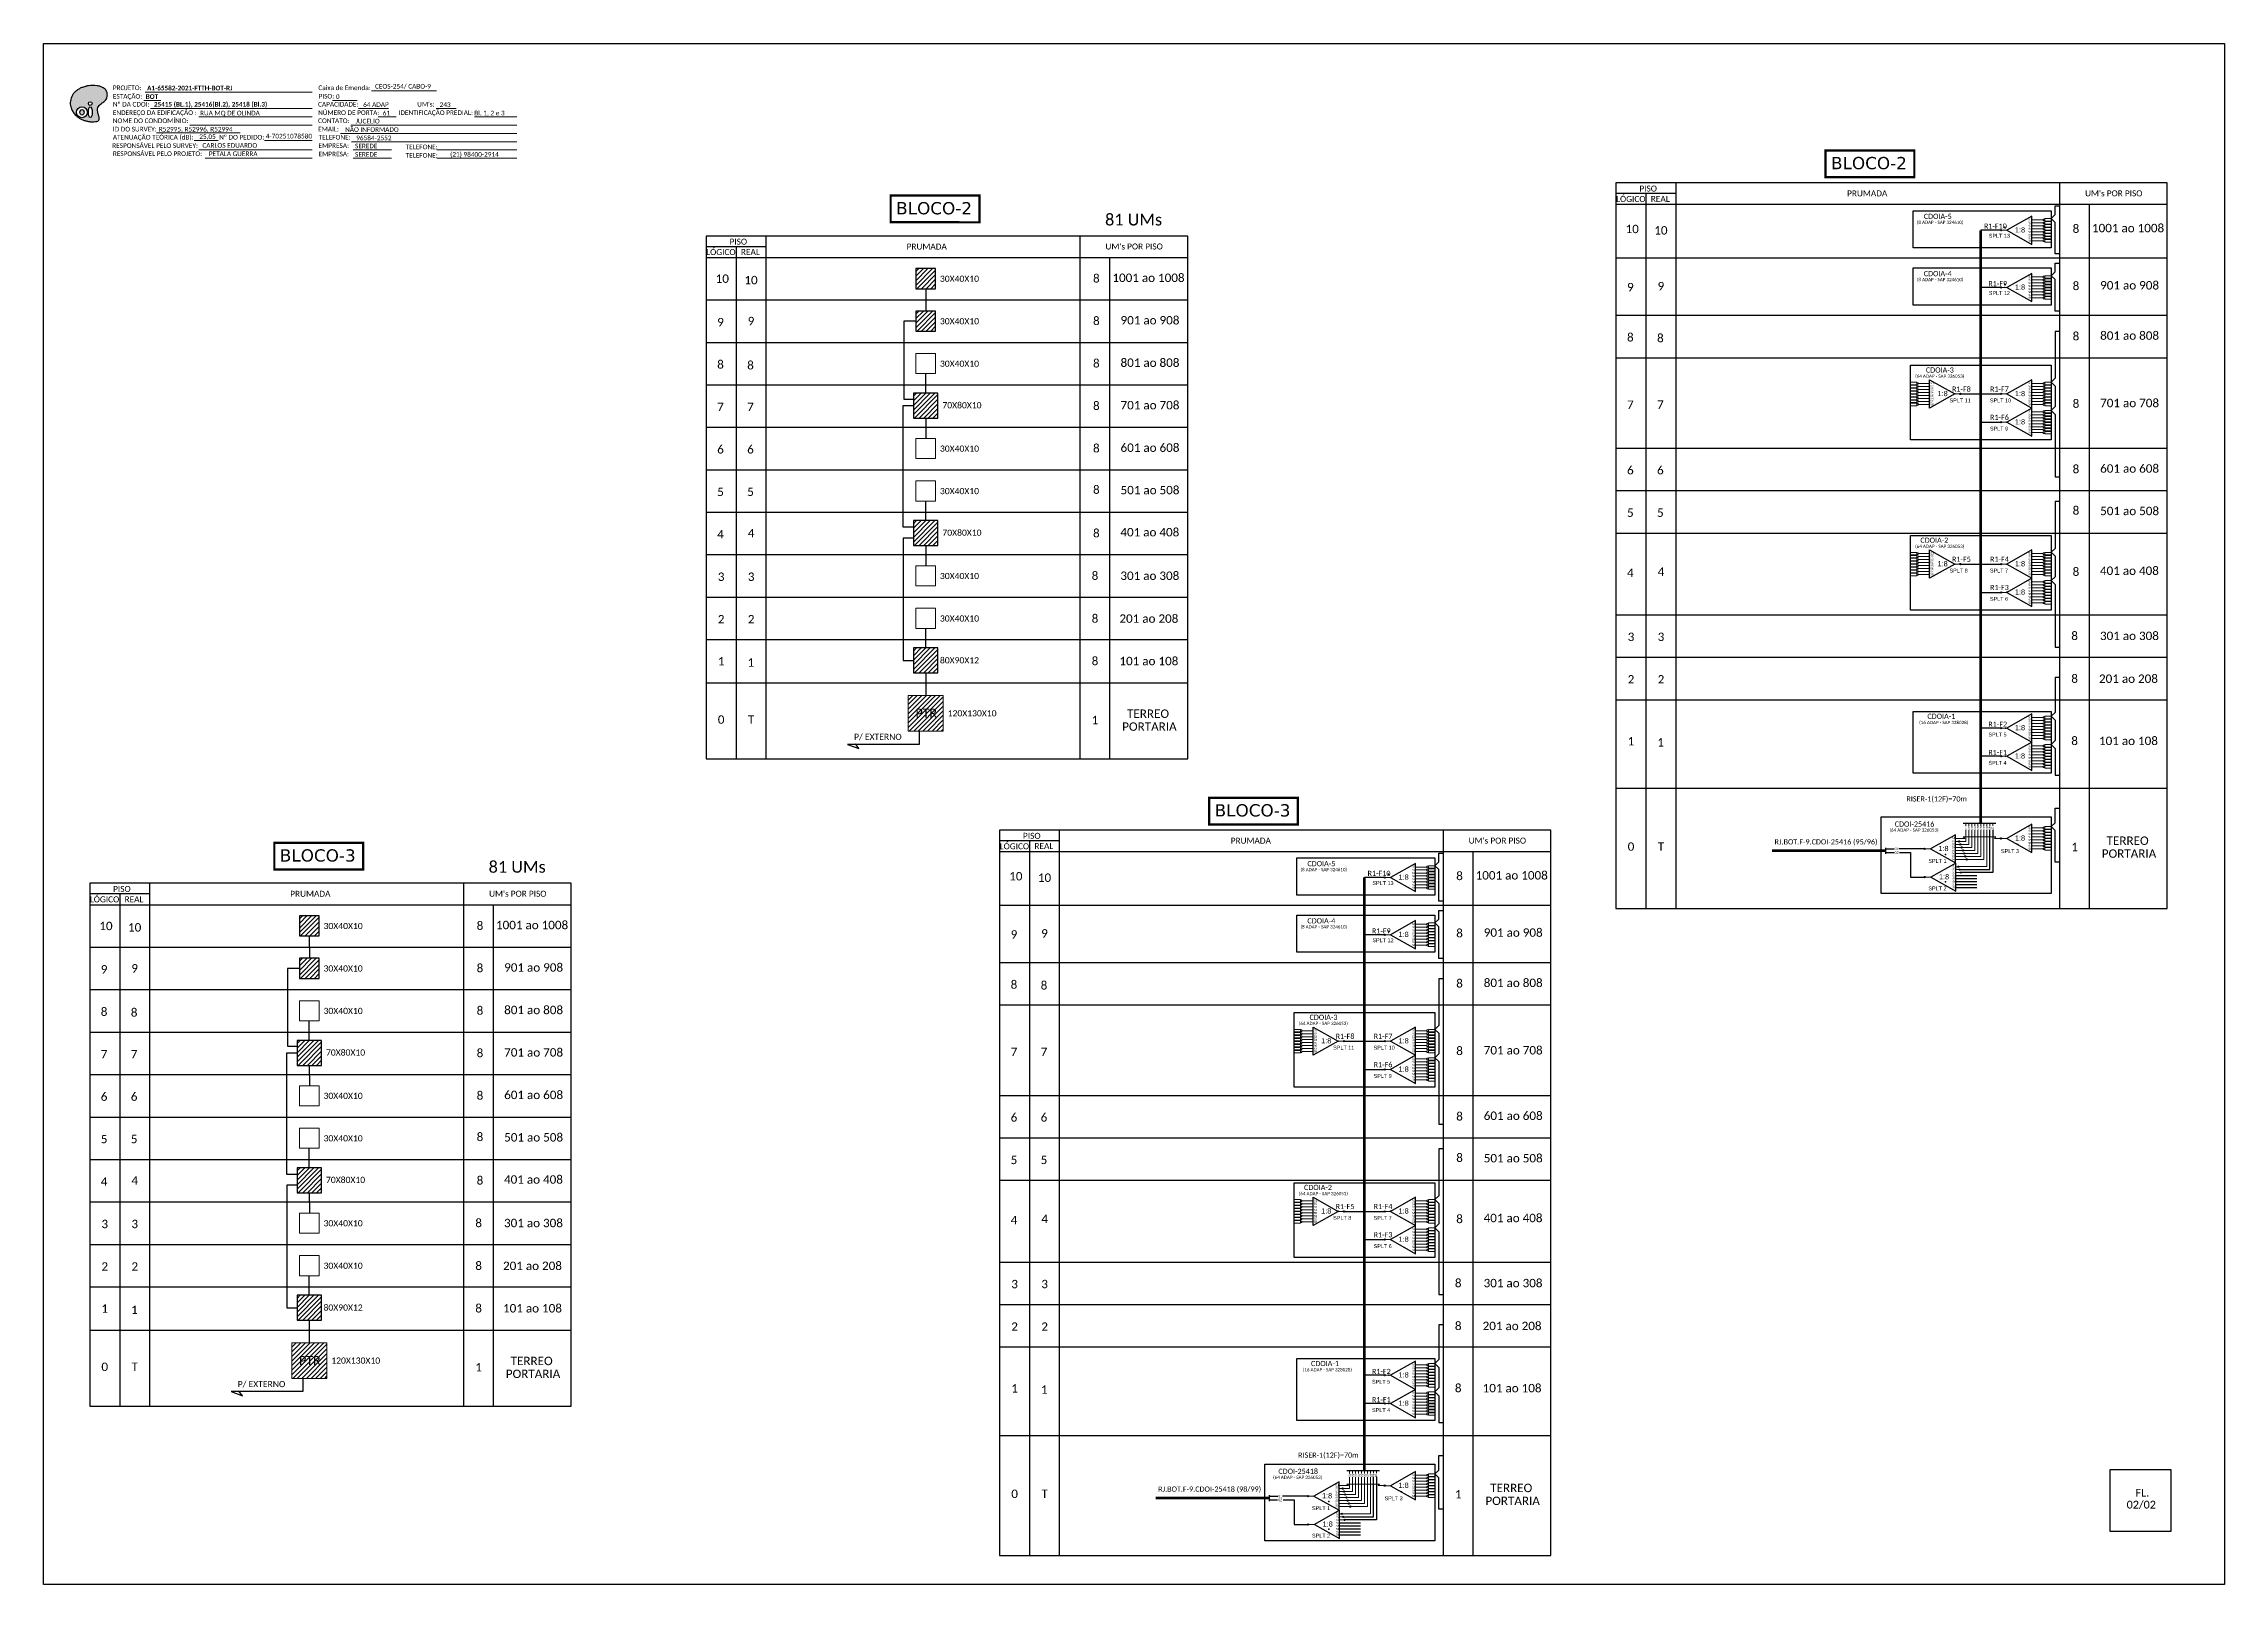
# Model space of a CAD drawing. Extents: x -4 to 1788, y 1 to 595.
# Drawn here: x 947 to 1788, y 1 to 595 of the extents above; entities that cross this region are included whole.
import ezdxf
from ezdxf.enums import TextEntityAlignment as Align

# ---------------------------------------------------------------- set-up
doc = ezdxf.new("R2010")
doc.units = 0
doc.layers.add('CAP a instalar', color=1, linetype='Continuous')
doc.layers.add('label_cabos', color=7, linetype='Continuous')
doc.styles.add('ARIAL', font='arial.ttf')
doc.styles.add('siredit', font='verdana.ttf')
doc.styles.add('WMF-Calibri0', font='calibri.ttf')
doc.styles.add('WMF-Calibri1', font='calibrib.ttf')
doc.linetypes.add('RESERVA', pattern='A,0.5,-0.15,["RESERVA",Standard,S=0.18,R=0,X=0,Y=-0.1],-1.3', length=1.95)

# ---------------------------------------------------------------- blocks, each defined once
blk = doc.blocks.new('SPLT_1-8_SC-APC')
at = {"color": 1, "lineweight": 0}
blk.add_lwpolyline([(-17.04, -7.55), (-19.26, -7.55)], dxfattribs=at)
at = {"color": 1}
blk.add_lwpolyline([(-7.37, -2.1), (-17.04, -7.55), (-7.37, -13), (-7.37, -2.1)], dxfattribs=at)
at = {"color": 3, "lineweight": 0}
for points in [[(-2.99, -3.51), (-7.37, -3.51)], [(-7.37, -4.66), (-2.99, -4.66)], [(-7.37, -5.82), (-2.99, -5.82)], [(-7.37, -6.97), (-2.99, -6.97)], [(-7.37, -8.12), (-2.99, -8.12)], [(-2.41, -3.02), (-2.41, -4)], [(-2.41, -3.02), (0, -3.02)], [(-2.41, -4), (0, -4)], [(-2.41, -4.17), (-2.41, -5.16)], [(-2.41, -4.17), (0, -4.17)], [(-2.41, -5.16), (0, -5.16)], [(-2.41, -5.32), (-2.41, -6.31)], [(-2.41, -5.32), (0, -5.32)], [(-2.41, -6.31), (0, -6.31)], [(-2.41, -6.48), (-2.41, -7.46)], [(-2.41, -6.48), (0, -6.48)], [(-2.41, -7.46), (0, -7.46)], [(-2.41, -7.63), (-2.41, -8.62)], [(-2.41, -7.63), (0, -7.63)], [(-7.37, -9.28), (-2.99, -9.28)], [(-7.37, -10.43), (-2.99, -10.43)], [(-7.37, -11.58), (-2.99, -11.58)], [(-2.41, -8.62), (0, -8.62)], [(-2.41, -8.78), (-2.41, -9.77)], [(-2.41, -8.78), (0, -8.78)], [(-2.41, -9.77), (0, -9.77)], [(-2.41, -9.94), (-2.41, -10.92)], [(-2.41, -9.94), (0, -9.94)], [(-2.41, -10.92), (0, -10.92)], [(-2.41, -11.09), (-2.41, -12.08)], [(-2.41, -11.09), (0, -11.09)], [(-2.41, -12.08), (0, -12.08)]]:
    blk.add_lwpolyline(points, dxfattribs=at)
for points in [[(-2.99, -3.22), (-2.41, -3.22), (-2.41, -3.8), (-2.99, -3.8)], [(-2.99, -4.38), (-2.41, -4.38), (-2.41, -4.95), (-2.99, -4.95)], [(-2.99, -5.53), (-2.41, -5.53), (-2.41, -6.1), (-2.99, -6.1)], [(-2.99, -6.68), (-2.41, -6.68), (-2.41, -7.26), (-2.99, -7.26)], [(-2.99, -7.84), (-2.41, -7.84), (-2.41, -8.41), (-2.99, -8.41)], [(-2.99, -8.99), (-2.41, -8.99), (-2.41, -9.56), (-2.99, -9.56)], [(-2.99, -10.14), (-2.41, -10.14), (-2.41, -10.72), (-2.99, -10.72)], [(-2.99, -11.3), (-2.41, -11.3), (-2.41, -11.87), (-2.99, -11.87)]]:
    blk.add_lwpolyline(points, close=True, dxfattribs=at)
at = {"color": 1, "style": 'ARIAL'}
for s, height, p in [('1:8', 2, (-13.91, -8.4)), ('S1', 0.75, (-8.74, -3.78)), ('S2', 0.75, (-8.74, -4.97)), ('S3', 0.75, (-8.74, -6.18)), ('S4', 0.75, (-8.74, -7.36)), ('S5', 0.75, (-8.74, -8.57)), ('S6', 0.75, (-8.74, -9.69)), ('S7', 0.75, (-8.74, -10.78)), ('S8', 0.75, (-8.74, -11.9))]:
    blk.add_text(s, height=height, dxfattribs=at).set_placement(p)
blk = doc.blocks.new('SPLITTER_')
blk.add_point((0, 0))
at = {"style": 'ARIAL', "flags": 4}
blk.add_attdef('SPLT', (0, -3.26), '', height=1.5, dxfattribs=at)
blk = doc.blocks.new('SPLT_1-8_SC-APC_ESQ')
at = {"color": 3, "lineweight": 0}
for points in [[(2.41, -3.02), (0, -3.02)], [(2.41, -4), (0, -4)], [(2.41, -4.17), (0, -4.17)], [(2.41, -5.16), (0, -5.16)], [(2.41, -5.32), (0, -5.32)], [(2.41, -6.31), (0, -6.31)], [(2.41, -6.48), (0, -6.48)], [(2.41, -7.46), (0, -7.46)], [(2.41, -7.63), (0, -7.63)], [(2.41, -3.02), (2.41, -4)], [(2.41, -4.17), (2.41, -5.16)], [(2.41, -5.32), (2.41, -6.31)], [(2.41, -6.48), (2.41, -7.46)], [(2.41, -7.63), (2.41, -8.62)], [(2.99, -3.51), (7.37, -3.51)], [(7.37, -4.66), (2.99, -4.66)], [(7.37, -5.82), (2.99, -5.82)], [(7.37, -6.97), (2.99, -6.97)], [(7.37, -8.12), (2.99, -8.12)], [(2.41, -8.62), (0, -8.62)], [(2.41, -8.78), (0, -8.78)], [(2.41, -9.77), (0, -9.77)], [(2.41, -9.94), (0, -9.94)], [(2.41, -10.92), (0, -10.92)], [(2.41, -11.09), (0, -11.09)], [(2.41, -12.08), (0, -12.08)], [(2.41, -8.78), (2.41, -9.77)], [(2.41, -9.94), (2.41, -10.92)], [(2.41, -11.09), (2.41, -12.08)], [(7.37, -9.28), (2.99, -9.28)], [(7.37, -10.43), (2.99, -10.43)], [(7.37, -11.58), (2.99, -11.58)]]:
    blk.add_lwpolyline(points, dxfattribs=at)
for points in [[(2.99, -3.22), (2.41, -3.22), (2.41, -3.8), (2.99, -3.8)], [(2.99, -4.38), (2.41, -4.38), (2.41, -4.95), (2.99, -4.95)], [(2.99, -5.53), (2.41, -5.53), (2.41, -6.1), (2.99, -6.1)], [(2.99, -6.68), (2.41, -6.68), (2.41, -7.26), (2.99, -7.26)], [(2.99, -7.84), (2.41, -7.84), (2.41, -8.41), (2.99, -8.41)], [(2.99, -8.99), (2.41, -8.99), (2.41, -9.56), (2.99, -9.56)], [(2.99, -10.14), (2.41, -10.14), (2.41, -10.72), (2.99, -10.72)], [(2.99, -11.3), (2.41, -11.3), (2.41, -11.87), (2.99, -11.87)]]:
    blk.add_lwpolyline(points, close=True, dxfattribs=at)
at = {"color": 1}
blk.add_lwpolyline([(7.37, -2.1), (17.04, -7.55), (7.37, -13), (7.37, -2.1)], dxfattribs=at)
at = {"color": 1, "lineweight": 0}
blk.add_lwpolyline([(17.04, -7.55), (19.26, -7.55)], dxfattribs=at)
at = {"color": 1, "style": 'ARIAL'}
for s, height, p in [('S5', 0.75, (7.55, -8.57)), ('S3', 0.75, (7.55, -6.18)), ('S4', 0.75, (7.55, -7.36)), ('S2', 0.75, (7.56, -4.97)), ('S1', 0.75, (7.7, -3.78)), ('1:8', 2, (10.45, -8.4)), ('S6', 0.75, (7.55, -9.69)), ('S7', 0.75, (7.55, -10.78)), ('S8', 0.75, (7.55, -11.9))]:
    blk.add_text(s, height=height, dxfattribs=at).set_placement(p)
blk = doc.blocks.new('SPLITTER FUTURO')
blk.add_point((0, 0))
at = {"style": 'ARIAL', "text_generation_flag": 6, "flags": 4}
for tag, p, height in [('SPLT', (-6.22, -4.1), 1.5), ('INSTAL.', (-6.25, -6.09), 1.25)]:
    blk.add_attdef(tag, p, '', height=height, rotation=180, dxfattribs=at)
blk = doc.blocks.new('OI')
h = blk.add_hatch(color=40)
edge = h.paths.add_edge_path()
edge.add_spline(control_points=[(4.35, -0.67), (3.92, -0.99), (3.26, -1.5), (2.81, -2.59), (2.9, -3.5), (3.06, -4.27), (3.31, -4.85), (3.37, -5.39), (3.4, -5.88), (3.2, -6.4), (2.54, -6.61), (1.65, -6.63), (0.55, -6.67), (-0.56, -6.42), (-1.61, -6.14), (-2.77, -5.61), (-3.92, -4.77), (-4.89, -3.7), (-5.34, -2.65), (-5.6, -1.94), (-5.85, -0.96), (-5.71, 0.47), (-5.1, 2.02), (-4.14, 3.02), (-3.3, 3.61), (-2.37, 4.16), (-1.36, 4.44), (-0.56, 4.7), (0.79, 4.85), (2.24, 4.97), (3.79, 4.57), (4.67, 4.21), (5.44, 3.65), (5.76, 2.99), (6.03, 2.21), (6.01, 1.46), (5.72, 0.64), (5.31, 0.08), (4.88, -0.38), (4.51, -0.55), (4.35, -0.67)], knot_values=[0, 0, 0, 0, 1.60434, 2.417191, 3.427595, 4.282808, 4.776746, 5.304182, 5.888771, 6.258406, 6.858137, 7.79129, 8.986195, 10.124242, 11.187857, 12.242908, 13.953784, 15.414161, 16.515391, 17.349188, 17.675853, 19.552021, 21.515531, 22.568638, 23.63245, 24.621084, 25.782718, 26.745347, 27.142653, 29.870543, 31.004649, 31.921532, 32.709589, 33.801391, 34.042471, 35.192333, 35.971461, 36.628871, 37.254359, 37.836911, 37.836911, 37.836911, 37.836911], degree=3, periodic=0)
h.paths.add_polyline_path([(1.13, -0.87, -1), (-0.04, -0.87, -1)], flags=16)
edge = h.paths.add_edge_path(flags=16)
edge.add_ellipse((0.56, -3.59), major_axis=(-0.02, 1.71), ratio=0.361305, start_angle=0, end_angle=360)
h.paths.add_polyline_path([(-0.36, -3.62, -1), (-3.8, -3.62, -1)], flags=16)
edge = h.paths.add_edge_path(flags=0)
edge.add_ellipse((-2.08, -3.62), major_axis=(0, 0.885), ratio=0.758294, start_angle=0, end_angle=360)
at = {"color": 40}
for centre, radius in [((-2.08, -3.62), 1.72), ((0.54, -0.87), 0.587)]:
    blk.add_circle(centre, radius, dxfattribs=at)
blk.add_ellipse((-2.08, -3.62), major_axis=(0, 0.885), ratio=0.758294, start_param=-3.141592653589792, end_param=3.141592653589792, dxfattribs=at)
blk.add_ellipse((0.56, -3.59), major_axis=(-0.02, 1.71), ratio=0.361305, dxfattribs=at)
at = {"color": 40, "start_tangent": (-0.800898, -0.598801), "end_tangent": (-0.800898, -0.598801)}
blk.add_spline([(4.35, -0.67), (3.2, -1.78), (2.9, -2.54), (2.92, -3.55), (3.12, -4.38), (3.28, -4.85), (3.37, -5.37), (3.35, -5.95), (3.2, -6.29), (2.66, -6.55), (1.73, -6.63), (0.54, -6.62), (-0.58, -6.41), (-1.6, -6.11), (-2.56, -5.67), (-3.95, -4.67), (-4.89, -3.56), (-5.37, -2.56), (-5.64, -1.78), (-5.72, -1.46), (-5.63, 0.42), (-4.84, 2.22), (-4.13, 2.99), (-3.27, 3.62), (-2.4, 4.09), (-1.3, 4.47), (-0.37, 4.72), (0.02, 4.77), (2.75, 4.8), (3.85, 4.53), (4.69, 4.16), (5.31, 3.68), (5.85, 2.73), (5.93, 2.5), (5.94, 1.35), (5.67, 0.62), (5.29, 0.08), (4.84, -0.36), (4.35, -0.67)], degree=3, dxfattribs=at)

msp = doc.modelspace()

# ---------------------------------------------------------------- hatches: boundary and pattern name
h = msp.add_hatch(color=3)
h.dxf.hatch_style = 1
edge = h.paths.add_edge_path()
edge.add_arc((1702.35, 523.31), 0.242, 0, 360)
h = msp.add_hatch()
h.set_pattern_fill('ANSI31', color=1, scale=10, style=0)
h.set_pattern_definition([(45, (666.2701, 110.8149), (-0.8838835, 0.8838835), [])])
h.paths.add_polyline_path([(1291.46, 508.54), (1283.8, 508.54), (1283.8, 500.77), (1291.46, 500.77)])
h.paths.add_polyline_path([(1289.77, 499.13), (1289.77, 504.28)])
h = msp.add_hatch(color=3)
h.dxf.hatch_style = 1
edge = h.paths.add_edge_path()
edge.add_arc((1702.35, 501.25), 0.242, 0, 360)
h = msp.add_hatch()
h.set_pattern_fill('ANSI31', color=1, scale=10, style=0)
h.set_pattern_definition([(45, (666.2701, 94.443), (-0.8838835, 0.8838835), [])])
h.paths.add_polyline_path([(1291.46, 492.16), (1283.8, 492.16), (1283.8, 484.4), (1291.46, 484.4)])
h.paths.add_polyline_path([(1289.77, 482.76), (1289.77, 487.91)])
h = msp.add_hatch()
h.set_pattern_fill('ANSI31', color=1, scale=10, style=0)
h.set_pattern_definition([(45, (667.1675, 62.775), (-0.8838835, 0.8838835), [])])
h.paths.add_polyline_path([(1292.36, 460.5), (1282.89, 460.5), (1282.89, 450.89), (1292.36, 450.89)])
h.paths.add_polyline_path([(1290.67, 451.09), (1290.67, 451.09), (1290.67, 456.24), (1290.67, 456.24)], flags=24)
h = msp.add_hatch(color=3)
h.dxf.hatch_style = 1
edge = h.paths.add_edge_path()
edge.add_arc((1686.67, 460.22), 0.256, 0, 360)
h = msp.add_hatch(color=3)
h.dxf.hatch_style = 1
edge = h.paths.add_edge_path()
edge.add_arc((1702.38, 460.22), 0.256, 0, 360)
h = msp.add_hatch(color=3)
h.dxf.hatch_style = 1
edge = h.paths.add_edge_path()
edge.add_arc((1702.38, 449.32), 0.256, 0, 360)
h = msp.add_hatch()
h.set_pattern_fill('ANSI31', color=1, scale=10, style=0)
h.set_pattern_definition([(45, (667.1675, 13.6593), (-0.8838835, 0.8838835), [])])
h.paths.add_polyline_path([(1292.36, 411.38), (1282.89, 411.38), (1282.89, 401.78), (1292.36, 401.78)])
h.paths.add_polyline_path([(1290.67, 401.98), (1290.67, 401.98), (1290.67, 407.12), (1290.67, 407.12)], flags=24)
h = msp.add_hatch(color=3)
h.dxf.hatch_style = 1
edge = h.paths.add_edge_path()
edge.add_arc((1686.67, 394.61), 0.256, 0, 360)
h = msp.add_hatch(color=3)
h.dxf.hatch_style = 1
edge = h.paths.add_edge_path()
edge.add_arc((1702.38, 394.61), 0.256, 0, 360)
h = msp.add_hatch(color=3)
h.dxf.hatch_style = 1
edge = h.paths.add_edge_path()
edge.add_arc((1702.38, 383.71), 0.256, 0, 360)
h = msp.add_hatch()
h.set_pattern_fill('ANSI31', color=1, scale=10, style=0)
h.set_pattern_definition([(45, (667.1675, -35.4563), (-0.8838835, 0.8838835), [])])
h.paths.add_polyline_path([(1292.36, 362.27), (1282.89, 362.27), (1282.89, 352.66), (1292.36, 352.66)])
h.paths.add_polyline_path([(1290.67, 352.86), (1290.67, 352.86), (1290.67, 358.01), (1290.67, 358.01)], flags=24)
h = msp.add_hatch()
h.set_pattern_fill('ANSI31', color=1, scale=10, style=0)
h.set_pattern_definition([(45, (669.2173, -53.7621), (-0.8838835, 0.8838835), [])])
h.paths.add_polyline_path([(1280.84, 330.2), (1294.41, 330.2), (1294.41, 343.96), (1280.84, 343.96)])
h.paths.add_polyline_path([(1282.84, 334.55), (1292.92, 334.55), (1292.92, 339.7), (1282.84, 339.7)], flags=24)
h = msp.add_hatch(color=3)
h.dxf.hatch_style = 1
edge = h.paths.add_edge_path()
edge.add_arc((1702.38, 331.41), 0.256, 0, 360)
h = msp.add_hatch(color=3)
h.dxf.hatch_style = 1
edge = h.paths.add_edge_path()
edge.add_arc((1702.38, 320.51), 0.256, 0, 360)
h = msp.add_hatch(color=3)
h.dxf.hatch_style = 1
edge = h.paths.add_edge_path()
edge.add_arc((1686.1, 287.7), 0.256, 0, 360)
h = msp.add_hatch(color=3)
h.dxf.hatch_style = 1
edge = h.paths.add_edge_path()
edge.add_arc((1686.6, 286.55), 0.256, 0, 360)
h = msp.add_hatch(color=3)
h.dxf.hatch_style = 1
edge = h.paths.add_edge_path()
edge.add_arc((1702.35, 288.85), 0.256, 0, 360)
h = msp.add_hatch(color=3)
h.dxf.hatch_style = 1
edge = h.paths.add_edge_path()
edge.add_arc((1672.83, 284.82), 0.256, 0, 360)
h = msp.add_hatch(color=3)
h.dxf.hatch_style = 1
edge = h.paths.add_edge_path()
edge.add_arc((1685.83, 277.95), 0.242, 0, 360)
h = msp.add_hatch(color=3)
h.dxf.hatch_style = 1
edge = h.paths.add_edge_path()
edge.add_arc((1687.1, 285.39), 0.256, 0, 360)
h = msp.add_hatch(color=3)
h.dxf.hatch_style = 1
edge = h.paths.add_edge_path()
edge.add_arc((1687.6, 284.24), 0.256, 0, 360)
h = msp.add_hatch(color=3)
h.dxf.hatch_style = 1
edge = h.paths.add_edge_path()
edge.add_arc((1688.1, 283.09), 0.256, 0, 360)
h = msp.add_hatch(color=3)
h.dxf.hatch_style = 1
edge = h.paths.add_edge_path()
edge.add_arc((1688.6, 281.93), 0.256, 0, 360)
h = msp.add_hatch(color=3)
h.dxf.hatch_style = 1
edge = h.paths.add_edge_path()
edge.add_arc((1689.1, 280.78), 0.256, 0, 360)
h = msp.add_hatch(color=3)
h.dxf.hatch_style = 1
edge = h.paths.add_edge_path()
edge.add_arc((1464.65, 273.78), 0.242, 0, 360)
h = msp.add_hatch(color=3)
h.dxf.hatch_style = 1
edge = h.paths.add_edge_path()
edge.add_arc((1672.83, 273.92), 0.256, 0, 360)
h = msp.add_hatch(color=3)
h.dxf.hatch_style = 1
edge = h.paths.add_edge_path()
edge.add_arc((1686.33, 276.8), 0.242, 0, 360)
h = msp.add_hatch(color=3)
h.dxf.hatch_style = 1
edge = h.paths.add_edge_path()
edge.add_arc((1686.83, 275.65), 0.242, 0, 360)
h = msp.add_hatch()
h.set_pattern_fill('ANSI31', color=1, scale=10, style=0)
h.set_pattern_definition([(45, (428.5665, -138.7193), (-0.8838835, 0.8838835), [])])
h.paths.add_polyline_path([(1053.76, 259), (1046.09, 259), (1046.09, 251.23), (1053.76, 251.23)])
h.paths.add_polyline_path([(1052.07, 249.6), (1052.07, 254.75)])
h = msp.add_hatch(color=3)
h.dxf.hatch_style = 1
edge = h.paths.add_edge_path()
edge.add_arc((1464.65, 251.72), 0.242, 0, 360)
h = msp.add_hatch()
h.set_pattern_fill('ANSI31', color=1, scale=10, style=0)
h.set_pattern_definition([(45, (428.5665, -155.0911), (-0.8838835, 0.8838835), [])])
h.paths.add_polyline_path([(1053.76, 242.63), (1046.09, 242.63), (1046.09, 234.86), (1053.76, 234.86)])
h.paths.add_polyline_path([(1052.07, 233.22), (1052.07, 238.37)])
h = msp.add_hatch()
h.set_pattern_fill('ANSI31', color=1, scale=10, style=0)
h.set_pattern_definition([(45, (429.4639, -186.7592), (-0.8838835, 0.8838835), [])])
h.paths.add_polyline_path([(1054.65, 210.96), (1045.18, 210.96), (1045.18, 201.36), (1054.65, 201.36)])
h.paths.add_polyline_path([(1052.96, 201.56), (1052.96, 201.56), (1052.96, 206.71), (1052.96, 206.71)], flags=24)
h = msp.add_hatch(color=3)
h.dxf.hatch_style = 1
edge = h.paths.add_edge_path()
edge.add_arc((1448.97, 210.68), 0.256, 0, 360)
h = msp.add_hatch(color=3)
h.dxf.hatch_style = 1
edge = h.paths.add_edge_path()
edge.add_arc((1464.68, 210.68), 0.256, 0, 360)
h = msp.add_hatch(color=3)
h.dxf.hatch_style = 1
edge = h.paths.add_edge_path()
edge.add_arc((1464.68, 199.78), 0.256, 0, 360)
h = msp.add_hatch()
h.set_pattern_fill('ANSI31', color=1, scale=10, style=0)
h.set_pattern_definition([(45, (429.4639, -235.8749), (-0.8838835, 0.8838835), [])])
h.paths.add_polyline_path([(1054.65, 161.85), (1045.18, 161.85), (1045.18, 152.25), (1054.65, 152.25)])
h.paths.add_polyline_path([(1052.96, 152.44), (1052.96, 152.44), (1052.96, 157.59), (1052.96, 157.59)], flags=24)
h = msp.add_hatch(color=3)
h.dxf.hatch_style = 1
edge = h.paths.add_edge_path()
edge.add_arc((1448.97, 145.07), 0.256, 0, 360)
h = msp.add_hatch(color=3)
h.dxf.hatch_style = 1
edge = h.paths.add_edge_path()
edge.add_arc((1464.68, 145.07), 0.256, 0, 360)
h = msp.add_hatch(color=3)
h.dxf.hatch_style = 1
edge = h.paths.add_edge_path()
edge.add_arc((1464.68, 134.18), 0.256, 0, 360)
h = msp.add_hatch()
h.set_pattern_fill('ANSI31', color=1, scale=10, style=0)
h.set_pattern_definition([(45, (429.4639, -284.9905), (-0.8838835, 0.8838835), [])])
h.paths.add_polyline_path([(1054.65, 112.73), (1045.18, 112.73), (1045.18, 103.13), (1054.65, 103.13)])
h.paths.add_polyline_path([(1052.96, 103.33), (1052.96, 103.33), (1052.96, 108.47), (1052.96, 108.47)], flags=24)
h = msp.add_hatch()
h.set_pattern_fill('ANSI31', color=1, scale=10, style=0)
h.set_pattern_definition([(45, (431.5137, -303.2963), (-0.8838835, 0.8838835), [])])
h.paths.add_polyline_path([(1043.13, 80.67), (1056.7, 80.67), (1056.7, 94.43), (1043.13, 94.43)])
h.paths.add_polyline_path([(1045.14, 85.02), (1055.22, 85.02), (1055.22, 90.17), (1045.14, 90.17)], flags=24)
h = msp.add_hatch(color=3)
h.dxf.hatch_style = 1
edge = h.paths.add_edge_path()
edge.add_arc((1464.68, 81.87), 0.256, 0, 360)
h = msp.add_hatch(color=3)
h.dxf.hatch_style = 1
edge = h.paths.add_edge_path()
edge.add_arc((1464.68, 70.98), 0.256, 0, 360)
h = msp.add_hatch(color=3)
h.dxf.hatch_style = 1
edge = h.paths.add_edge_path()
edge.add_arc((1435.13, 35.28), 0.256, 0, 360)
h = msp.add_hatch(color=3)
h.dxf.hatch_style = 1
edge = h.paths.add_edge_path()
edge.add_arc((1448.4, 38.17), 0.256, 0, 360)
h = msp.add_hatch(color=3)
h.dxf.hatch_style = 1
edge = h.paths.add_edge_path()
edge.add_arc((1448.9, 37.01), 0.256, 0, 360)
h = msp.add_hatch(color=3)
h.dxf.hatch_style = 1
edge = h.paths.add_edge_path()
edge.add_arc((1449.4, 35.86), 0.256, 0, 360)
h = msp.add_hatch(color=3)
h.dxf.hatch_style = 1
edge = h.paths.add_edge_path()
edge.add_arc((1449.9, 34.71), 0.256, 0, 360)
h = msp.add_hatch(color=3)
h.dxf.hatch_style = 1
edge = h.paths.add_edge_path()
edge.add_arc((1450.4, 33.55), 0.256, 0, 360)
h = msp.add_hatch(color=3)
h.dxf.hatch_style = 1
edge = h.paths.add_edge_path()
edge.add_arc((1464.65, 39.32), 0.256, 0, 360)
h = msp.add_hatch(color=3)
h.dxf.hatch_style = 1
edge = h.paths.add_edge_path()
edge.add_arc((1448.12, 28.42), 0.242, 0, 360)
h = msp.add_hatch(color=3)
h.dxf.hatch_style = 1
edge = h.paths.add_edge_path()
edge.add_arc((1448.62, 27.27), 0.242, 0, 360)
h = msp.add_hatch(color=3)
h.dxf.hatch_style = 1
edge = h.paths.add_edge_path()
edge.add_arc((1449.12, 26.11), 0.242, 0, 360)
h = msp.add_hatch(color=3)
h.dxf.hatch_style = 1
edge = h.paths.add_edge_path()
edge.add_arc((1450.9, 32.4), 0.256, 0, 360)
h = msp.add_hatch(color=3)
h.dxf.hatch_style = 1
edge = h.paths.add_edge_path()
edge.add_arc((1451.4, 31.25), 0.256, 0, 360)
h = msp.add_hatch(color=3)
h.dxf.hatch_style = 1
edge = h.paths.add_edge_path()
edge.add_arc((1435.13, 24.39), 0.256, 0, 360)

# ---------------------------------------------------------------- linework, layer by layer
at = {"color": 5}
for p, q in [((1702.35, 523.31), (1694.51, 523.31)), ((1702.35, 501.25), (1694.51, 501.25)), ((1464.65, 273.78), (1456.81, 273.78)), ((1464.65, 251.72), (1456.81, 251.72))]:
    msp.add_line(p, q, dxfattribs=at)
at = {"color": 3}
for p, q in [((1672.83, 284.82), (1662.95, 284.82)), ((1435.13, 35.28), (1425.24, 35.28))]:
    msp.add_line(p, q, dxfattribs=at)
at = {"color": 7}
msp.add_lwpolyline([(947.45, 595.26), (1788.45, 595.26), (1788.45, 1.26), (947.45, 1.26)], close=True, dxfattribs=at)
at = {"color": 7, "lineweight": 0}
for points in [[(986.05, 573.3), (992.6, 573.3)], [(986.56, 576.58), (1051.03, 576.58)], [(1058.83, 573.34), (1068.31, 573.34)], [(1073.87, 577.07), (1099.01, 577.07)], [(988.71, 570.23), (1051.07, 570.23)], [(1003.87, 563.88), (1051.03, 563.88)], [(1007.28, 566.99), (1051.03, 566.99)], [(1065.99, 563.88), (1129.92, 563.88)], [(1068.88, 570.23), (1080.5, 570.23)], [(1076.46, 566.99), (1083.41, 566.99)], [(1098.82, 570.23), (1106.49, 570.23)], [(1113.64, 566.99), (1129.89, 566.99)], [(991.03, 560.82), (1023.19, 560.82)], [(1005.56, 557.85), (1014.74, 557.85)], [(1032.63, 557.85), (1051.06, 557.85)], [(1061.96, 560.64), (1129.92, 560.64)], [(1066.24, 557.41), (1129.92, 557.41)], [(1007.28, 554.29), (1051.03, 554.29)], [(1009.77, 551.06), (1051.03, 551.06)], [(1066.85, 554.29), (1081.65, 554.29)], [(1066.85, 551.06), (1081.65, 551.06)], [(1099.09, 554.29), (1129.92, 554.29)], [(1099.12, 551.06), (1129.92, 551.06)], [(1688.32, 288.85), (1684.72, 288.85)], [(1684.72, 287.7), (1686.1, 287.7)], [(1684.72, 286.55), (1686.6, 286.55)], [(1688.32, 288.85), (1687.76, 289.48), (1688.73, 289.48)], [(1699.76, 288.85), (1700.32, 289.48), (1688.73, 289.48)], [(1702.35, 288.85), (1702.35, 288.85), (1702.35, 288.85), (1699.76, 288.85)], [(1684.72, 285.39), (1687.1, 285.39)], [(1684.72, 284.24), (1687.6, 284.24)], [(1684.72, 283.09), (1688.1, 283.09)], [(1684.72, 281.93), (1688.6, 281.93)], [(1684.72, 280.78), (1689.1, 280.78)], [(1685.83, 277.95), (1684.95, 277.95)], [(1684.95, 276.8), (1686.33, 276.8)], [(1684.95, 275.65), (1686.83, 275.65)], [(1450.62, 39.32), (1447.02, 39.32)], [(1447.02, 38.17), (1448.4, 38.17)], [(1447.02, 37.01), (1448.9, 37.01)], [(1447.02, 35.86), (1449.4, 35.86)], [(1447.02, 34.71), (1449.9, 34.71)], [(1450.62, 39.32), (1450.06, 39.94), (1451.03, 39.94)], [(1462.06, 39.32), (1462.61, 39.94), (1451.03, 39.94)], [(1464.65, 39.32), (1464.65, 39.32), (1464.65, 39.32), (1462.06, 39.32)], [(1447.02, 33.55), (1450.4, 33.55)], [(1447.02, 32.4), (1450.9, 32.4)], [(1447.02, 31.25), (1451.4, 31.25)], [(1448.12, 28.42), (1447.25, 28.42)], [(1447.25, 27.27), (1448.62, 27.27)], [(1447.25, 26.11), (1449.12, 26.11)]]:
    msp.add_lwpolyline(points, dxfattribs=at)
at = {"color": 0}
for points in [[(1766.42, 541.54), (1553.83, 541.54)], [(1576.98, 537.43), (1553.83, 537.43)], [(1388.65, 521.06), (1202.95, 521.06)], [(1226.09, 516.95), (1202.95, 516.95)], [(1528.72, 292.01), (1316.13, 292.01)], [(1339.27, 287.89), (1316.13, 287.89)], [(1150.94, 271.53), (965.24, 271.53)], [(988.39, 267.42), (965.24, 267.42)]]:
    msp.add_lwpolyline(points, dxfattribs=at)
for points in [[(1553.83, 541.54), (1553.83, 261.88), (1766.42, 261.88), (1766.42, 541.54)], [(1576.98, 261.88), (1576.98, 541.54)], [(1724.83, 541.54), (1724.83, 261.88)], [(1553.83, 533.32), (1766.42, 533.32)], [(1565.4, 537.43), (1565.4, 261.88)], [(1736.4, 261.88), (1736.4, 533.32)], [(1202.95, 521.06), (1202.95, 319.51), (1388.65, 319.51), (1388.65, 521.06)], [(1214.52, 516.95), (1214.52, 319.51)], [(1226.09, 319.51), (1226.09, 521.06)], [(1347.06, 521.06), (1347.06, 319.51)], [(1202.95, 512.84), (1388.65, 512.84)], [(1358.63, 319.51), (1358.63, 512.84)], [(1553.83, 512.62), (1766.42, 512.62)], [(1202.95, 496.47), (1388.65, 496.47)], [(1553.83, 490.56), (1766.42, 490.56)], [(1202.95, 480.09), (1388.65, 480.09)], [(1553.83, 474.18), (1766.42, 474.18)], [(1202.95, 463.72), (1388.65, 463.72)], [(1202.95, 447.35), (1388.65, 447.35)], [(1553.83, 439.31), (1766.42, 439.31)], [(1202.95, 430.98), (1388.65, 430.98)], [(1553.83, 422.94), (1766.42, 422.94)], [(1202.95, 414.61), (1388.65, 414.61)], [(1553.83, 406.57), (1766.42, 406.57)], [(1202.95, 398.24), (1388.65, 398.24)], [(1202.95, 381.86), (1388.65, 381.86)], [(1553.83, 375.07), (1766.42, 375.07)], [(1202.95, 365.49), (1388.65, 365.49)], [(1553.83, 358.69), (1766.42, 358.69)], [(1202.95, 348.81), (1388.65, 348.81)], [(1553.83, 342.32), (1766.42, 342.32)], [(1553.83, 308.23), (1766.42, 308.23)], [(1316.13, 292.01), (1316.13, 12.35), (1528.72, 12.35), (1528.72, 292.01)], [(1327.7, 287.89), (1327.7, 12.35)], [(1339.27, 12.35), (1339.27, 292.01)], [(1487.13, 292.01), (1487.13, 12.35)], [(1316.13, 283.78), (1528.72, 283.78)], [(1498.7, 12.35), (1498.7, 283.78)], [(965.24, 271.53), (965.24, 69.98), (1150.94, 69.98), (1150.94, 271.53)], [(988.39, 69.98), (988.39, 271.53)], [(1109.35, 271.53), (1109.35, 69.98)], [(965.24, 263.3), (1150.94, 263.3)], [(976.81, 267.42), (976.81, 69.98)], [(1120.92, 69.98), (1120.92, 263.3)], [(1316.13, 263.08), (1528.72, 263.08)], [(965.24, 246.93), (1150.94, 246.93)], [(1316.13, 241.02), (1528.72, 241.02)], [(965.24, 230.56), (1150.94, 230.56)], [(1316.13, 224.65), (1528.72, 224.65)], [(965.24, 214.19), (1150.94, 214.19)], [(965.24, 197.82), (1150.94, 197.82)], [(1316.13, 189.78), (1528.72, 189.78)], [(965.24, 181.44), (1150.94, 181.44)], [(1316.13, 173.4), (1528.72, 173.4)], [(965.24, 165.07), (1150.94, 165.07)], [(1316.13, 157.03), (1528.72, 157.03)], [(965.24, 148.7), (1150.94, 148.7)], [(965.24, 132.33), (1150.94, 132.33)], [(1316.13, 125.53), (1528.72, 125.53)], [(965.24, 115.96), (1150.94, 115.96)], [(1316.13, 109.16), (1528.72, 109.16)], [(965.24, 99.28), (1150.94, 99.28)], [(1316.13, 92.79), (1528.72, 92.79)], [(1316.13, 58.7), (1528.72, 58.7)]]:
    msp.add_lwpolyline(points)
at = {"color": 1}
for points in [[(1668.48, 530.86), (1721.61, 530.86), (1721.61, 516.54), (1668.48, 516.54)], [(1291.46, 508.54), (1283.8, 508.54), (1283.8, 500.77), (1291.46, 500.77)], [(1668.48, 508.8), (1721.61, 508.8), (1721.61, 494.48), (1668.48, 494.48)], [(1291.46, 492.16), (1283.8, 492.16), (1283.8, 484.4), (1291.46, 484.4)], [(1667.41, 471.27), (1721.64, 471.27), (1721.64, 442.45), (1667.41, 442.45)], [(1292.36, 460.5), (1282.89, 460.5), (1282.89, 450.89), (1292.36, 450.89)], [(1292.36, 411.38), (1282.89, 411.38), (1282.89, 401.78), (1292.36, 401.78)], [(1667.41, 405.66), (1721.64, 405.66), (1721.64, 376.84), (1667.41, 376.84)], [(1292.36, 362.27), (1282.89, 362.27), (1282.89, 352.66), (1292.36, 352.66)], [(1668.48, 337.83), (1721.61, 337.83), (1721.61, 313.94), (1668.48, 313.94)], [(1656.06, 297.16), (1721.61, 297.16), (1721.61, 267.55), (1656.06, 267.55)], [(1430.78, 281.33), (1483.91, 281.33), (1483.91, 267.01), (1430.78, 267.01)], [(1053.76, 259), (1046.09, 259), (1046.09, 251.23), (1053.76, 251.23)], [(1430.78, 259.26), (1483.91, 259.26), (1483.91, 244.95), (1430.78, 244.95)], [(1053.76, 242.63), (1046.09, 242.63), (1046.09, 234.86), (1053.76, 234.86)], [(1429.71, 221.73), (1483.94, 221.73), (1483.94, 192.91), (1429.71, 192.91)], [(1054.65, 210.96), (1045.18, 210.96), (1045.18, 201.36), (1054.65, 201.36)], [(1054.65, 161.85), (1045.18, 161.85), (1045.18, 152.25), (1054.65, 152.25)], [(1429.71, 156.12), (1483.94, 156.12), (1483.94, 127.31), (1429.71, 127.31)], [(1054.65, 112.73), (1045.18, 112.73), (1045.18, 103.13), (1054.65, 103.13)], [(1430.78, 88.3), (1483.91, 88.3), (1483.91, 64.41), (1430.78, 64.41)], [(1418.35, 47.63), (1483.91, 47.63), (1483.91, 18.02), (1418.35, 18.02)]]:
    msp.add_lwpolyline(points, close=True, dxfattribs=at)
at = {"color": 3}
for points in [[(1724.83, 514.19), (1723.18, 514.19), (1723.18, 526.34), (1721.61, 527.84), (1723.18, 529.35), (1723.18, 532.69), (1724.83, 532.69)], [(1724.83, 492.13), (1723.18, 492.13), (1723.18, 504.27), (1721.61, 505.78), (1723.18, 507.29), (1723.18, 510.63), (1724.83, 510.63)], [(1287.62, 500.77), (1287.63, 492.16)], [(1283.8, 488.28), (1279.18, 488.28), (1279.18, 458.24), (1282.89, 458.24)], [(1724.84, 484.29), (1723.19, 484.29), (1723.18, 466.25), (1721.61, 464.74), (1723.18, 463.24), (1723.18, 455.35), (1721.61, 453.85), (1723.18, 452.34), (1723.18, 428.19), (1724.83, 428.19)], [(1287.62, 460.5), (1287.62, 468.02)], [(1282.89, 408.84), (1278.96, 408.84), (1278.96, 455.7), (1282.89, 455.7)], [(1287.62, 450.89), (1287.63, 443.05)], [(1287.62, 411.38), (1287.62, 418.91)], [(1724.84, 418.68), (1723.19, 418.68), (1723.18, 400.64), (1721.61, 399.14), (1723.18, 397.63), (1723.18, 389.75), (1721.61, 388.24), (1723.18, 386.73), (1723.18, 362.58), (1724.83, 362.58)], [(1282.89, 404.64), (1278.96, 404.64), (1278.96, 357.46), (1282.89, 357.46)], [(1287.62, 401.78), (1287.63, 393.93)], [(1287.62, 362.27), (1287.62, 369.79)], [(1287.62, 352.66), (1287.62, 343.96)], [(1724.84, 350.91), (1723.19, 350.91), (1723.18, 337.44), (1721.61, 335.94), (1723.18, 334.43), (1723.18, 326.55), (1721.61, 325.04), (1723.18, 323.53), (1723.18, 313.26), (1724.83, 313.25)], [(1724.83, 279.73), (1723.18, 279.73), (1723.18, 291.87), (1721.61, 293.38), (1723.18, 294.89), (1723.18, 300.53), (1724.83, 300.53)], [(1487.13, 264.66), (1485.48, 264.66), (1485.47, 276.8), (1483.91, 278.31), (1485.47, 279.82), (1485.47, 283.16), (1487.13, 283.16)], [(1657.9, 284.82), (1661.06, 284.82)], [(1487.13, 242.59), (1485.48, 242.59), (1485.47, 254.74), (1483.91, 256.25), (1485.47, 257.75), (1485.47, 261.09), (1487.13, 261.09)], [(1049.92, 251.23), (1049.93, 242.63)], [(1046.09, 238.75), (1041.48, 238.75), (1041.48, 208.7), (1045.18, 208.7)], [(1487.14, 234.76), (1485.49, 234.76), (1485.48, 216.72), (1483.91, 215.21), (1485.48, 213.7), (1485.48, 205.82), (1483.91, 204.31), (1485.48, 202.81), (1485.48, 178.65), (1487.13, 178.65)], [(1049.92, 210.96), (1049.92, 218.49)], [(1045.18, 159.31), (1041.26, 159.31), (1041.26, 206.16), (1045.18, 206.16)], [(1049.92, 201.36), (1049.93, 193.51)], [(1049.92, 161.85), (1049.92, 169.37)], [(1487.14, 169.15), (1485.49, 169.15), (1485.48, 151.11), (1483.91, 149.6), (1485.48, 148.09), (1485.48, 140.21), (1483.91, 138.7), (1485.48, 137.2), (1485.48, 113.04), (1487.13, 113.04)], [(1045.18, 155.11), (1041.26, 155.11), (1041.26, 107.93), (1045.18, 107.93)], [(1049.92, 152.25), (1049.93, 144.4)], [(1049.92, 112.73), (1049.92, 120.26)], [(1049.92, 103.13), (1049.92, 94.43)], [(1487.14, 101.37), (1485.49, 101.38), (1485.48, 87.91), (1483.91, 86.4), (1485.48, 84.89), (1485.48, 77.01), (1483.91, 75.5), (1485.48, 74), (1485.48, 63.72), (1487.13, 63.72)], [(1487.13, 30.19), (1485.48, 30.19), (1485.48, 42.34), (1483.91, 43.85), (1485.48, 45.35), (1485.48, 51), (1487.13, 51)], [(1420.19, 35.28), (1423.36, 35.28)]]:
    msp.add_lwpolyline(points, dxfattribs=at)
at = {"color": 5, "const_width": 1}
for points in [[(1694.51, 294.69), (1694.51, 523.31)], [(1456.81, 45.16), (1456.81, 273.78)]]:
    msp.add_lwpolyline(points, dxfattribs=at)
at = {"lineweight": 0}
for points in [[(1291.46, 508.54), (1283.8, 508.54), (1283.8, 500.77), (1291.46, 500.77)], [(1291.46, 492.16), (1283.8, 492.16), (1283.8, 484.4), (1291.46, 484.4)], [(1291.46, 475.79), (1283.8, 475.79), (1283.8, 468.02), (1291.46, 468.02)], [(1291.46, 475.79), (1283.8, 475.79), (1283.8, 468.02), (1291.46, 468.02)], [(1291.46, 443.05), (1283.8, 443.05), (1283.8, 435.28), (1291.46, 435.28)], [(1291.46, 426.68), (1283.8, 426.68), (1283.8, 418.91), (1291.46, 418.91)], [(1291.46, 393.93), (1283.8, 393.93), (1283.8, 386.16), (1291.46, 386.16)], [(1291.46, 377.56), (1283.8, 377.56), (1283.8, 369.79), (1291.46, 369.79)], [(1053.76, 259), (1046.09, 259), (1046.09, 251.23), (1053.76, 251.23)], [(1053.76, 242.63), (1046.09, 242.63), (1046.09, 234.86), (1053.76, 234.86)], [(1053.76, 226.26), (1046.09, 226.26), (1046.09, 218.49), (1053.76, 218.49)], [(1053.76, 226.26), (1046.09, 226.26), (1046.09, 218.49), (1053.76, 218.49)], [(1053.76, 193.51), (1046.09, 193.51), (1046.09, 185.75), (1053.76, 185.75)], [(1053.76, 177.14), (1046.09, 177.14), (1046.09, 169.37), (1053.76, 169.37)], [(1053.76, 144.4), (1046.09, 144.4), (1046.09, 136.63), (1053.76, 136.63)], [(1053.76, 128.03), (1046.09, 128.03), (1046.09, 120.26), (1053.76, 120.26)]]:
    msp.add_lwpolyline(points, close=True, dxfattribs=at)
at = {"color": 5}
for points in [[(1686.67, 460.22), (1702.35, 460.22)], [(1694.51, 449.32), (1702.35, 449.32)], [(1686.67, 394.61), (1702.35, 394.61)], [(1694.51, 383.71), (1702.35, 383.71)], [(1702.35, 331.41), (1694.51, 331.41)], [(1702.35, 320.51), (1694.51, 320.51)], [(1687.72, 294.69), (1700.28, 294.69)], [(1686.33, 276.8), (1697.97, 276.8), (1697.97, 292.21)], [(1699.12, 292.21), (1699.12, 275.65), (1686.83, 275.65)], [(1448.97, 210.68), (1464.65, 210.68)], [(1456.81, 199.78), (1464.65, 199.78)], [(1448.97, 145.07), (1464.65, 145.07)], [(1456.81, 134.18), (1464.65, 134.18)], [(1464.65, 81.87), (1456.81, 81.87)], [(1464.65, 70.98), (1456.81, 70.98)], [(1448.62, 27.27), (1460.26, 27.26), (1460.26, 42.67)], [(1461.42, 42.67), (1461.42, 26.11), (1449.12, 26.11)], [(1450.01, 45.16), (1462.58, 45.16)]]:
    msp.add_lwpolyline(points, dxfattribs=at)
at = {"color": 1, "lineweight": 0}
for points in [[(1280.84, 343.96), (1294.41, 343.96), (1294.41, 330.2), (1280.84, 330.2)], [(1043.13, 94.43), (1056.7, 94.43), (1056.7, 80.67), (1043.13, 80.67)]]:
    msp.add_lwpolyline(points, close=True, dxfattribs=at)
at = {"color": 1}
for points in [[(1285.11, 330.2), (1285.11, 325.09), (1257.48, 325.09)], [(1257.48, 325.09), (1261.9, 323.5)], [(1261.9, 323.5), (1260.49, 325.33)], [(1684.72, 290.27), (1675.06, 284.82), (1684.72, 279.37), (1684.72, 290.27)], [(1657.9, 282.84), (1657.9, 285.2)], [(1684.95, 279.36), (1675.28, 273.92), (1684.95, 268.47), (1684.95, 279.36)], [(1047.41, 80.67), (1047.41, 75.56), (1019.78, 75.56)], [(1024.19, 73.97), (1022.79, 75.8)], [(1019.78, 75.56), (1024.19, 73.97)], [(1420.19, 33.3), (1420.19, 35.66)], [(1447.02, 40.73), (1437.35, 35.28), (1447.02, 29.83), (1447.02, 40.73)], [(1447.25, 29.83), (1437.58, 24.38), (1447.25, 18.93), (1447.25, 29.83)]]:
    msp.add_lwpolyline(points, dxfattribs=at)
at = {"color": 5, "lineweight": 0}
for points in [[(1688.8, 294.69), (1688.8, 293.53)], [(1689.95, 294.69), (1689.95, 293.57)], [(1691.11, 294.69), (1691.11, 293.56)], [(1692.27, 294.69), (1692.27, 293.57)], [(1693.42, 294.69), (1693.42, 293.57)], [(1694.58, 294.69), (1694.58, 293.57)], [(1695.74, 294.7), (1695.74, 293.57)], [(1696.89, 294.7), (1696.89, 293.57)], [(1697.97, 294.69), (1697.97, 293.66)], [(1699.12, 294.69), (1699.12, 293.64)], [(1685.84, 277.96), (1696.89, 277.97), (1696.89, 292.14)], [(1688.78, 292.14), (1688.78, 287.7), (1686.34, 287.7)], [(1689.94, 292.14), (1689.94, 286.55), (1686.84, 286.55)], [(1691.11, 292.1), (1691.11, 285.39), (1687.34, 285.39)], [(1687.84, 284.24), (1692.27, 284.24), (1692.27, 292.14)], [(1688.34, 283.09), (1693.42, 283.09), (1693.42, 292.13)], [(1688.84, 281.93), (1694.58, 281.93), (1694.58, 292.14)], [(1689.34, 280.78), (1695.74, 280.78), (1695.74, 292.14)], [(1448.14, 28.42), (1459.19, 28.43), (1459.19, 42.61)], [(1451.07, 42.61), (1451.07, 38.17), (1448.64, 38.17)], [(1452.24, 42.61), (1452.24, 37.01), (1449.14, 37.01)], [(1453.41, 42.57), (1453.41, 35.86), (1449.64, 35.86)], [(1450.14, 34.71), (1454.56, 34.71), (1454.56, 42.61)], [(1450.64, 33.55), (1455.72, 33.55), (1455.72, 42.6)], [(1451.09, 45.16), (1451.09, 44)], [(1451.14, 32.4), (1456.88, 32.4), (1456.88, 42.61)], [(1451.64, 31.25), (1458.03, 31.25), (1458.03, 42.61)], [(1452.25, 45.16), (1452.25, 44.03)], [(1453.41, 45.16), (1453.41, 44.03)], [(1454.56, 45.16), (1454.56, 44.03)], [(1455.72, 45.16), (1455.72, 44.03)], [(1456.88, 45.16), (1456.88, 44.03)], [(1458.03, 45.16), (1458.03, 44.04)], [(1459.19, 45.16), (1459.19, 44.04)], [(1460.26, 45.16), (1460.26, 44.13)], [(1461.42, 45.16), (1461.42, 44.1)]]:
    msp.add_lwpolyline(points, dxfattribs=at)
at = {"color": 1, "const_width": 1}
for points in [[(1614, 284.1), (1657.9, 284.1)], [(1376.3, 34.56), (1420.19, 34.56)]]:
    msp.add_lwpolyline(points, dxfattribs=at)
at = {"color": 2}
for points in [[(1657.9, 283.36), (1661.06, 283.36)], [(1663.13, 283.36), (1667.39, 283.36), (1667.39, 273.88), (1672.88, 273.88)], [(1420.19, 33.82), (1423.35, 33.82)], [(1425.42, 33.82), (1429.69, 33.82), (1429.69, 24.35), (1435.17, 24.35)]]:
    msp.add_lwpolyline(points, dxfattribs=at)
at = {"color": 1, "lineweight": 0}
for points in [[(1675.06, 284.82), (1672.83, 284.82)], [(1675.28, 273.92), (1673.06, 273.92)], [(1437.35, 35.28), (1435.13, 35.28)], [(1437.58, 24.38), (1435.35, 24.38)]]:
    msp.add_lwpolyline(points, dxfattribs=at)
at = {"color": 8, "linetype": 'RESERVA', "ltscale": 4}
for points in [[(1684.95, 274.49), (1692.97, 274.49)], [(1684.95, 273.34), (1692.97, 273.34)], [(1684.95, 272.19), (1692.97, 272.19)], [(1684.95, 271.03), (1692.97, 271.03)], [(1684.95, 269.88), (1692.97, 269.88)], [(1447.25, 24.96), (1455.27, 24.96)], [(1447.25, 23.81), (1455.27, 23.81)], [(1447.25, 22.65), (1455.27, 22.65)], [(1447.25, 21.5), (1455.27, 21.5)], [(1447.25, 20.35), (1455.27, 20.35)]]:
    msp.add_lwpolyline(points, dxfattribs=at)
at = {"color": 0}
msp.add_lwpolyline([(1767.96, 45.46), (1744.25, 45.46), (1744.25, 21.75), (1767.96, 21.75)], close=True, dxfattribs=at)
at = {"color": 3}
for centre, radius in [((1702.35, 523.31), 0.242), ((1702.35, 501.25), 0.242), ((1686.67, 460.22), 0.256), ((1702.38, 460.22), 0.256), ((1702.38, 449.32), 0.256), ((1686.67, 394.61), 0.256), ((1702.38, 394.61), 0.256), ((1702.38, 383.71), 0.256), ((1702.38, 331.41), 0.256), ((1702.38, 320.51), 0.256), ((1686.1, 287.7), 0.256), ((1686.6, 286.55), 0.256), ((1686.6, 286.55), 0.242), ((1702.35, 288.85), 0.256), ((1672.83, 284.82), 0.256), ((1685.83, 277.95), 0.242), ((1687.1, 285.39), 0.256), ((1687.6, 284.24), 0.256), ((1687.6, 284.24), 0.242), ((1688.1, 283.09), 0.256), ((1688.1, 283.09), 0.242), ((1688.6, 281.93), 0.256), ((1688.6, 281.93), 0.242), ((1689.1, 280.78), 0.256), ((1689.1, 280.78), 0.242), ((1464.65, 273.78), 0.242), ((1672.83, 273.92), 0.256), ((1686.33, 276.8), 0.242), ((1686.83, 275.65), 0.242), ((1464.65, 251.72), 0.242), ((1448.97, 210.68), 0.256), ((1464.68, 210.68), 0.256), ((1464.68, 199.78), 0.256), ((1448.97, 145.07), 0.256), ((1464.68, 145.07), 0.256), ((1464.68, 134.18), 0.256), ((1464.68, 81.87), 0.256), ((1464.68, 70.98), 0.256), ((1435.13, 35.28), 0.256), ((1448.4, 38.17), 0.256), ((1448.9, 37.01), 0.256), ((1448.9, 37.01), 0.242), ((1449.4, 35.86), 0.256), ((1449.9, 34.71), 0.256), ((1449.9, 34.71), 0.242), ((1450.4, 33.55), 0.256), ((1450.4, 33.55), 0.242), ((1464.65, 39.32), 0.256), ((1448.12, 28.42), 0.242), ((1448.62, 27.27), 0.242), ((1449.12, 26.11), 0.242), ((1450.9, 32.4), 0.256), ((1450.9, 32.4), 0.242), ((1451.4, 31.25), 0.256), ((1451.4, 31.25), 0.242), ((1435.13, 24.39), 0.256)]:
    msp.add_circle(centre, radius, dxfattribs=at)
at = {"layer": 'CAP a instalar', "color": 7, "linetype": 'Continuous', "ltscale": 5, "const_width": 0.876}
for points in [[(1634.64, 554.07), (1668.89, 554.06), (1668.88, 543.77), (1634.63, 543.78)], [(1274.12, 536.68), (1308.37, 536.66), (1308.37, 526.37), (1274.12, 526.39)], [(1396.93, 304.54), (1431.18, 304.52), (1431.18, 294.23), (1396.93, 294.25)], [(1036.42, 287.14), (1070.67, 287.13), (1070.66, 276.84), (1036.42, 276.85)]]:
    msp.add_lwpolyline(points, close=True, dxfattribs=at)

# ---------------------------------------------------------------- block references
at = {"color": 7, "xscale": 1.213923925163967, "yscale": 1.213923925163967, "zscale": 1.213923925163967, "rotation": 0.1532896023949059}
msp.add_blockref('OI', (964.76, 573.2), dxfattribs=at)
ref = msp.add_blockref('SPLITTER FUTURO', (1703.81, 524.53))
ref.add_attrib('SPLT', 'SPLT 13', (1697.59, 520.43), dxfattribs={"height": 1.5, "rotation": 180, "style": 'ARIAL', "text_generation_flag": 6})
at = {"color": 3}
for p in [(1721.61, 530.86), (1721.61, 508.8), (1721.61, 467.76), (1721.61, 456.86), (1721.61, 402.15), (1721.61, 391.26), (1721.61, 338.95), (1721.61, 328.06), (1721.61, 296.4), (1483.91, 281.33), (1483.91, 259.26), (1483.91, 218.23), (1483.91, 207.33), (1483.91, 152.62), (1483.91, 141.72), (1483.91, 89.42), (1483.91, 78.52), (1483.91, 46.86)]:
    msp.add_blockref('SPLT_1-8_SC-APC', p, dxfattribs=at)
ref = msp.add_blockref('SPLITTER FUTURO', (1703.81, 502.47))
ref.add_attrib('SPLT', 'SPLT 12', (1697.59, 498.37), dxfattribs={"height": 1.5, "rotation": 180, "style": 'ARIAL', "text_generation_flag": 6})
for p in [(1667.41, 467.76), (1667.41, 402.15), (1429.71, 218.23), (1429.71, 152.62)]:
    msp.add_blockref('SPLT_1-8_SC-APC_ESQ', p)
ref = msp.add_blockref('SPLITTER_', (1684.44, 460.22))
ref.add_attrib('SPLT', 'SPLT 11', (1682.47, 456.96), dxfattribs={"height": 1.5, "style": 'ARIAL'})
ref = msp.add_blockref('SPLITTER_', (1704.58, 460.22), dxfattribs=dict(xscale=-1))
ref.add_attrib('SPLT', 'SPLT 10', (1698.05, 456.96), dxfattribs={"height": 1.5, "style": 'ARIAL'})
ref = msp.add_blockref('SPLITTER_', (1704.58, 449.33), dxfattribs=dict(xscale=-1))
ref.add_attrib('SPLT', 'SPLT 9', (1698.05, 446.07), dxfattribs={"height": 1.5, "style": 'ARIAL'})
ref = msp.add_blockref('SPLITTER_', (1684.44, 394.61))
ref.add_attrib('SPLT', 'SPLT 8', (1682.47, 391.35), dxfattribs={"height": 1.5, "style": 'ARIAL'})
ref = msp.add_blockref('SPLITTER_', (1704.58, 394.61), dxfattribs=dict(xscale=-1))
ref.add_attrib('SPLT', 'SPLT 7', (1698.05, 391.35), dxfattribs={"height": 1.5, "style": 'ARIAL'})
ref = msp.add_blockref('SPLITTER_', (1704.58, 383.72), dxfattribs=dict(xscale=-1))
ref.add_attrib('SPLT', 'SPLT 6', (1698.05, 380.46), dxfattribs={"height": 1.5, "style": 'ARIAL'})
ref = msp.add_blockref('SPLITTER_', (1704, 331.41), dxfattribs=dict(xscale=-1))
ref.add_attrib('SPLT', 'SPLT 5', (1697.47, 328.15), dxfattribs={"height": 1.5, "style": 'ARIAL'})
ref = msp.add_blockref('SPLITTER_', (1704, 320.51), dxfattribs=dict(xscale=-1))
ref.add_attrib('SPLT', 'SPLT 4', (1697.47, 317.25), dxfattribs={"height": 1.5, "style": 'ARIAL'})
ref = msp.add_blockref('SPLITTER_', (1708.83, 286.47), dxfattribs=dict(xscale=-1))
ref.add_attrib('SPLT', 'SPLT 3', (1702.3, 283.21), dxfattribs={"height": 1.5, "style": 'ARIAL'})
ref = msp.add_blockref('SPLITTER_', (1680.84, 282.69), dxfattribs=dict(xscale=-1))
ref.add_attrib('SPLT', 'SPLT 1', (1674.31, 279.43), dxfattribs={"height": 1.5, "style": 'ARIAL'})
ref = msp.add_blockref('SPLITTER FUTURO', (1466.11, 275))
ref.add_attrib('SPLT', 'SPLT 13', (1459.89, 270.9), dxfattribs={"height": 1.5, "rotation": 180, "style": 'ARIAL', "text_generation_flag": 6})
ref = msp.add_blockref('SPLITTER_', (1680.84, 272.09), dxfattribs=dict(xscale=-1))
ref.add_attrib('SPLT', 'SPLT 2', (1674.31, 268.83), dxfattribs={"height": 1.5, "style": 'ARIAL'})
ref = msp.add_blockref('SPLITTER FUTURO', (1466.11, 252.93))
ref.add_attrib('SPLT', 'SPLT 12', (1459.89, 248.84), dxfattribs={"height": 1.5, "rotation": 180, "style": 'ARIAL', "text_generation_flag": 6})
ref = msp.add_blockref('SPLITTER_', (1446.73, 210.69))
ref.add_attrib('SPLT', 'SPLT 11', (1444.76, 207.43), dxfattribs={"height": 1.5, "style": 'ARIAL'})
ref = msp.add_blockref('SPLITTER_', (1466.88, 210.69), dxfattribs=dict(xscale=-1))
ref.add_attrib('SPLT', 'SPLT 10', (1460.35, 207.43), dxfattribs={"height": 1.5, "style": 'ARIAL'})
ref = msp.add_blockref('SPLITTER_', (1466.88, 199.79), dxfattribs=dict(xscale=-1))
ref.add_attrib('SPLT', 'SPLT 9', (1460.35, 196.53), dxfattribs={"height": 1.5, "style": 'ARIAL'})
ref = msp.add_blockref('SPLITTER_', (1446.73, 145.08))
ref.add_attrib('SPLT', 'SPLT 8', (1444.76, 141.82), dxfattribs={"height": 1.5, "style": 'ARIAL'})
ref = msp.add_blockref('SPLITTER_', (1466.88, 145.08), dxfattribs=dict(xscale=-1))
ref.add_attrib('SPLT', 'SPLT 7', (1460.35, 141.82), dxfattribs={"height": 1.5, "style": 'ARIAL'})
ref = msp.add_blockref('SPLITTER_', (1466.88, 134.18), dxfattribs=dict(xscale=-1))
ref.add_attrib('SPLT', 'SPLT 6', (1460.35, 130.92), dxfattribs={"height": 1.5, "style": 'ARIAL'})
ref = msp.add_blockref('SPLITTER_', (1466.29, 81.87), dxfattribs=dict(xscale=-1))
ref.add_attrib('SPLT', 'SPLT 5', (1459.76, 78.61), dxfattribs={"height": 1.5, "style": 'ARIAL'})
ref = msp.add_blockref('SPLITTER_', (1466.29, 70.98), dxfattribs=dict(xscale=-1))
ref.add_attrib('SPLT', 'SPLT 4', (1459.76, 67.71), dxfattribs={"height": 1.5, "style": 'ARIAL'})
ref = msp.add_blockref('SPLITTER_', (1471.12, 36.94), dxfattribs=dict(xscale=-1))
ref.add_attrib('SPLT', 'SPLT 3', (1464.59, 33.68), dxfattribs={"height": 1.5, "style": 'ARIAL'})
ref = msp.add_blockref('SPLITTER_', (1443.13, 33.16), dxfattribs=dict(xscale=-1))
ref.add_attrib('SPLT', 'SPLT 1', (1436.6, 29.9), dxfattribs={"height": 1.5, "style": 'ARIAL'})
ref = msp.add_blockref('SPLITTER_', (1443.13, 22.55), dxfattribs=dict(xscale=-1))
ref.add_attrib('SPLT', 'SPLT 2', (1436.6, 19.29), dxfattribs={"height": 1.5, "style": 'ARIAL'})

# ---------------------------------------------------------------- texts
at = {"color": 7, "lineweight": 0, "style": 'WMF-Calibri0'}
for s, height, p in [('PROJETO:', 1.793, (974.16, 577.33)), ('ESTAÇÃO:', 1.793, (974.16, 574.05)), ('Nº DA CDOI:', 1.7927, (974.16, 570.98)), ('CAPACIDADE:', 1.7927, (1053.31, 570.98)), ('Caixa de Emenda:', 1.7927, (1053.42, 577.33)), ('PISO:', 1.793, (1053.49, 574.09)), ("UM's:", 1.793, (1091.55, 570.98)), ('ENDEREÇO DA EDIFICAÇÃO :', 1.7927, (974.16, 567.74)), ('NOME DO CONDOMÍNIO:', 1.7927, (974.16, 564.63)), ('CONTATO:', 1.793, (1053.31, 564.63)), ('NÚMERO DE PORTA:', 1.7927, (1053.31, 567.74)), ('IDENTIFICAÇÃO PREDIAL:', 1.7927, (1084.39, 567.74)), ('RESPONSÁVEL PELO SURVEY:', 1.7927, (973.92, 555.04)), ('ATENUAÇÃO TEÓRICA (dB):', 1.7927, (974.16, 558.28)), ('ID DO SURVEY:', 1.7927, (974.16, 561.39)), ('Nº DO PEDIDO:', 1.7927, (1015.17, 558.28)), ('EMAIL:', 1.793, (1053.31, 561.39)), ('TELEFONE:', 1.793, (1053.49, 558.28)), ('EMPRESA:', 1.793, (1053.49, 555.04)), ('TELEFONE:', 1.793, (1087.08, 554.54)), ('RESPONSÁVEL PELO PROJETO:', 1.7927, (974.16, 551.93)), ('EMPRESA:', 1.793, (1053.49, 551.8)), ('TELEFONE:', 1.793, (1087.08, 551.3))]:
    msp.add_text(s, height=height, dxfattribs=at).set_placement(p)
at = {"color": 7}
for s, height, style, p in [('BOT', 1.793, 'WMF-Calibri1', (986.84, 573.95)), ('A1-65582-2021-FTTH-BOT-RJ', 1.7927, 'WMF-Calibri1', (987.36, 577.23)), ('0', 1.79, 'WMF-Calibri0', (1060.18, 573.94)), (' 64 ADAP', 1.793, 'WMF-Calibri0', (1070.05, 570.85)), ('CEOS-254/ CABO-9', 1.7927, 'WMF-Calibri0', (1075.27, 577.91)), ('243', 1.793, 'WMF-Calibri0', (1100.17, 570.83)), ('RUA MQ DE OLINDA', 1.7927, 'WMF-Calibri0', (1007.79, 567.58)), ('JUCELIO', 1.793, 'WMF-Calibri0', (1067.77, 564.48)), ('61', 1.793, 'WMF-Calibri0', (1078.24, 567.59)), ('Bl. 1, 2 e 3', 1.7927, 'WMF-Calibri0', (1113.53, 567.59)), ('R52995, R52996, R52994', 1.7927, 'WMF-Calibri0', (991.87, 561.36)), ('25,05', 1.793, 'WMF-Calibri0', (1007.48, 558.51)), ('CARLOS EDUARDO', 1.7927, 'WMF-Calibri0', (1008.68, 555.13)), ('4-70251078580', 1.7927, 'WMF-Calibri0', (1033.12, 558.69)), ('NÃO INFORMADO', 1.7927, 'WMF-Calibri0', (1063.73, 561.24)), ('SEREDE', 1.793, 'WMF-Calibri0', (1067.55, 554.89)), ('96584-2552', 1.793, 'WMF-Calibri0', (1068.02, 558.01)), ('PETALA GUERRA', 1.7927, 'WMF-Calibri0', (1011.17, 551.9)), ('SEREDE', 1.793, 'WMF-Calibri0', (1067.55, 551.66)), ('(21) 98400-2914', 1.7927, 'WMF-Calibri0', (1104.22, 551.66)), ('1001 ao 1008', 3.24, 'WMF-Calibri0', (1737.39, 522.53)), ('30X40X10', 2.373, 'WMF-Calibri0', (1293.11, 503.43)), ('1001 ao 1008', 3.24, 'WMF-Calibri0', (1359.62, 503.37)), ('901 ao 908', 3.24, 'WMF-Calibri0', (1740.54, 500.47)), ('30X40X10', 2.373, 'WMF-Calibri0', (1293.11, 487.06)), ('901 ao 908', 3.24, 'WMF-Calibri0', (1362.76, 487)), ('801 ao 808', 3.24, 'WMF-Calibri0', (1740.54, 481.09)), ('30X40X10', 2.373, 'WMF-Calibri0', (1293.11, 470.68)), ('801 ao 808', 3.24, 'WMF-Calibri0', (1362.76, 470.63)), ('70X80X10', 2.373, 'WMF-Calibri0', (1294.06, 454.66)), ('701 ao 708', 3.24, 'WMF-Calibri0', (1362.76, 454.26)), ('701 ao 708', 3.24, 'WMF-Calibri0', (1740.54, 455.09)), ('30X40X10', 2.373, 'WMF-Calibri0', (1293.11, 437.94)), ('601 ao 608', 3.24, 'WMF-Calibri0', (1362.76, 437.88)), ('601 ao 608', 3.24, 'WMF-Calibri0', (1740.54, 429.84)), ('30X40X10', 2.373, 'WMF-Calibri0', (1293.11, 421.57)), ('501 ao 508', 3.24, 'WMF-Calibri0', (1362.76, 421.51)), ('501 ao 508', 3.24, 'WMF-Calibri0', (1740.54, 413.47)), ('70X80X10', 2.373, 'WMF-Calibri0', (1294.06, 405.54)), ('401 ao 408', 3.24, 'WMF-Calibri0', (1362.7, 405.28)), ('30X40X10', 2.373, 'WMF-Calibri0', (1293.11, 388.82)), ('301 ao 308', 3.24, 'WMF-Calibri0', (1362.7, 388.49)), ('401 ao 408', 3.24, 'WMF-Calibri0', (1740.47, 390.43)), ('30X40X10', 2.373, 'WMF-Calibri0', (1293.11, 372.45)), ('201 ao 208', 3.24, 'WMF-Calibri0', (1362.33, 371.98)), ('301 ao 308', 3.24, 'WMF-Calibri0', (1740.47, 365.32)), ('80X90X12', 2.373, 'WMF-Calibri0', (1293.11, 356.33)), ('101 ao 108', 3.24, 'WMF-Calibri0', (1362.33, 355.61)), ('201 ao 208', 3.24, 'WMF-Calibri0', (1740.1, 348.81)), ('PTR', 3.433, 'WMF-Calibri0', (1283.7, 335.43)), ('120X130X10', 2.373, 'WMF-Calibri0', (1296.11, 335.89)), ('TERREO', 3.24, 'WMF-Calibri0', (1365.26, 335.31)), ('P/ EXTERNO', 2.373, 'WMF-Calibri0', (1260.01, 326.83)), ('PORTARIA', 3.24, 'WMF-Calibri0', (1363.39, 330.34)), ('101 ao 108', 3.24, 'WMF-Calibri0', (1740.1, 324.84)), ('TERREO', 3.24, 'WMF-Calibri0', (1743.03, 286.35)), ('PORTARIA', 3.24, 'WMF-Calibri0', (1741.17, 281.38)), ('1001 ao 1008', 3.24, 'WMF-Calibri0', (1499.69, 273)), ('30X40X10', 2.373, 'WMF-Calibri0', (1055.41, 253.89)), ('1001 ao 1008', 3.24, 'WMF-Calibri0', (1121.91, 253.84)), ('901 ao 908', 3.24, 'WMF-Calibri0', (1502.83, 250.93)), ('30X40X10', 2.373, 'WMF-Calibri0', (1055.41, 237.52)), ('901 ao 908', 3.24, 'WMF-Calibri0', (1125.06, 237.47)), ('801 ao 808', 3.24, 'WMF-Calibri0', (1502.83, 231.55)), ('30X40X10', 2.373, 'WMF-Calibri0', (1055.41, 221.15)), ('801 ao 808', 3.24, 'WMF-Calibri0', (1125.06, 221.09)), ('70X80X10', 2.373, 'WMF-Calibri0', (1056.35, 205.12)), ('701 ao 708', 3.24, 'WMF-Calibri0', (1125.06, 204.72)), ('701 ao 708', 3.24, 'WMF-Calibri0', (1502.83, 205.56)), ('30X40X10', 2.373, 'WMF-Calibri0', (1055.41, 188.41)), ('601 ao 608', 3.24, 'WMF-Calibri0', (1125.06, 188.35)), ('601 ao 608', 3.24, 'WMF-Calibri0', (1502.83, 180.31)), ('30X40X10', 2.373, 'WMF-Calibri0', (1055.41, 172.03)), ('501 ao 508', 3.24, 'WMF-Calibri0', (1125.06, 171.98)), ('501 ao 508', 3.24, 'WMF-Calibri0', (1502.83, 163.94)), ('70X80X10', 2.373, 'WMF-Calibri0', (1056.35, 156.01)), ('401 ao 408', 3.24, 'WMF-Calibri0', (1125, 155.74)), ('401 ao 408', 3.24, 'WMF-Calibri0', (1502.77, 140.89)), ('30X40X10', 2.373, 'WMF-Calibri0', (1055.41, 139.29)), ('301 ao 308', 3.24, 'WMF-Calibri0', (1125, 138.96)), ('30X40X10', 2.373, 'WMF-Calibri0', (1055.41, 122.92)), ('201 ao 208', 3.24, 'WMF-Calibri0', (1124.62, 122.45)), ('301 ao 308', 3.24, 'WMF-Calibri0', (1502.77, 115.79)), ('101 ao 108', 3.24, 'WMF-Calibri0', (1124.62, 106.08)), ('80X90X12', 2.373, 'WMF-Calibri0', (1055.41, 106.79)), ('201 ao 208', 3.24, 'WMF-Calibri0', (1502.4, 99.28)), ('PTR', 3.433, 'WMF-Calibri0', (1045.99, 85.89)), ('120X130X10', 2.373, 'WMF-Calibri0', (1058.4, 86.35)), ('TERREO', 3.24, 'WMF-Calibri0', (1127.55, 85.78)), ('P/ EXTERNO', 2.373, 'WMF-Calibri0', (1022.31, 77.29)), ('PORTARIA', 3.24, 'WMF-Calibri0', (1125.69, 80.81)), ('101 ao 108', 3.24, 'WMF-Calibri0', (1502.4, 75.3)), ('PORTARIA', 3.24, 'WMF-Calibri0', (1503.47, 31.85)), ('TERREO', 3.24, 'WMF-Calibri0', (1505.33, 36.82))]:
    msp.add_text(s, height=height, dxfattribs=dict(at, style=style)).set_placement(p)
at = {"color": 7, "style": 'WMF-Calibri1'}
msp.add_text('25415 (BL.1), 25416(Bl.2), 25418 (Bl.3)', height=1.7927, dxfattribs=at).set_placement((1011.84, 570.98), align=Align.CENTER)
at = {"color": 0, "style": 'WMF-Calibri0'}
for s, height, p in [('     PISO', 2.3, (1558.79, 538.24)), ('PRUMADA', 2.3, (1642.95, 536.35)), ("UM's POR PISO", 2.3, (1734.72, 536.38)), ('81 UMs', 4.513, (1356.79, 525.15)), ('  LÓGICO', 2.3, (1552.25, 534.21)), ('    REAL', 2.3, (1564.01, 534.26)), ('  LÓGICO', 2.3, (1201.36, 513.73)), ('     PISO', 2.3, (1207.91, 517.76)), ('    REAL', 2.3, (1213.12, 513.79)), ('PRUMADA', 2.3, (1280.25, 515.87)), ("UM's POR PISO", 2.3, (1356.94, 515.9)), ('  LÓGICO', 2.3, (1314.55, 284.67)), ('     PISO', 2.3, (1321.09, 288.7)), ('    REAL', 2.3, (1326.31, 284.73)), ('PRUMADA', 2.3, (1405.25, 286.82)), ("UM's POR PISO", 2.3, (1497.02, 286.85)), ('81 UMs', 4.513, (1119.08, 275.62)), ('     PISO', 2.3, (970.2, 268.23)), ('  LÓGICO', 2.3, (963.66, 264.2)), ('    REAL', 2.3, (975.42, 264.25)), ('PRUMADA', 2.3, (1042.55, 266.34)), ("UM's POR PISO", 2.3, (1119.24, 266.37))]:
    msp.add_text(s, height=height, dxfattribs=at).set_placement(p)
at = {"color": 7, "style": 'WMF-Calibri0'}
for s, p in [('10', (1560.08, 523.81)), ('10', (1571.15, 523.26)), ('10', (1209.19, 504.65)), ('10', (1220.26, 504.1)), ('9', (1571.15, 501.76)), ('9', (1220.26, 488.29)), ('10', (1322.38, 274.27)), ('10', (1333.44, 273.72)), ('10', (971.49, 255.11)), ('10', (982.56, 254.56)), ('9', (1333.44, 252.22)), ('9', (982.56, 238.76))]:
    msp.add_text(s, height=3.24, dxfattribs=at).set_placement(p, align=Align.MIDDLE_CENTER)
at = {"color": 1, "style": 'WMF-Calibri0'}
for s, p in [('(8 ADAP - SAP 324610)', (1678.83, 525.74)), ('(8 ADAP - SAP 324610)', (1678.83, 503.68)), ('(64 ADAP - SAP 326053)', (1678.67, 466.44)), ('(64 ADAP - SAP 326053)', (1678.67, 400.83)), ('(16 ADAP - SAP 328028)', (1680.22, 332.92)), ('(64 ADAP - SAP 326053)', (1668.76, 291.45)), ('(8 ADAP - SAP 324610)', (1441.13, 276.21)), ('(8 ADAP - SAP 324610)', (1441.13, 254.14)), ('(64 ADAP - SAP 326053)', (1440.97, 216.9)), ('(64 ADAP - SAP 326053)', (1440.97, 151.29)), ('(16 ADAP - SAP 328028)', (1442.52, 83.39)), ('(64 ADAP - SAP 326053)', (1431.06, 41.91))]:
    msp.add_text(s, height=1.25, dxfattribs=at).set_placement(p, align=Align.CENTER)
at = {"color": 1}
for s, height, style, p in [('CDOIA-5', 2, 'WMF-Calibri0', (1672.53, 527.67)), ('CDOIA-4', 2, 'WMF-Calibri0', (1672.53, 505.6)), ('CDOIA-3', 2, 'WMF-Calibri0', (1673.35, 468.43)), ('CDOIA-2', 2, 'WMF-Calibri0', (1671.23, 402.82)), ('CDOIA-1', 2, 'WMF-Calibri0', (1673.92, 334.93)), ('CDOI-25416', 2, 'WMF-Calibri0', (1661.33, 293.37)), ('1:8', 2, 'ARIAL', (1678.18, 283.97)), ('S1', 0.75, 'ARIAL', (1683.35, 288.58)), ('S2', 0.75, 'ARIAL', (1683.35, 287.4)), ('S3', 0.75, 'ARIAL', (1683.35, 286.19)), ('CDOIA-5', 2, 'WMF-Calibri0', (1434.82, 278.13)), ('S4', 0.75, 'ARIAL', (1683.35, 285.01)), ('S5', 0.75, 'ARIAL', (1683.35, 283.8)), ('S6', 0.75, 'ARIAL', (1683.35, 282.68)), ('S7', 0.75, 'ARIAL', (1683.35, 281.58)), ('S8', 0.75, 'ARIAL', (1683.35, 280.46)), ('S1', 0.75, 'ARIAL', (1683.58, 277.68)), ('1:8', 2, 'ARIAL', (1678.41, 273.07)), ('S2', 0.75, 'ARIAL', (1683.58, 276.5)), ('S3', 0.75, 'ARIAL', (1683.58, 275.29)), ('S4', 0.75, 'ARIAL', (1683.58, 274.11)), ('S5', 0.75, 'ARIAL', (1683.58, 272.9)), ('S6', 0.75, 'ARIAL', (1683.58, 271.78)), ('S7', 0.75, 'ARIAL', (1683.58, 270.68)), ('S8', 0.75, 'ARIAL', (1683.58, 269.56)), ('CDOIA-4', 2, 'WMF-Calibri0', (1434.82, 256.07)), ('CDOIA-3', 2, 'WMF-Calibri0', (1435.65, 218.9)), ('CDOIA-2', 2, 'WMF-Calibri0', (1433.53, 153.29)), ('CDOIA-1', 2, 'WMF-Calibri0', (1436.21, 85.4)), ('CDOI-25418', 2, 'WMF-Calibri0', (1423.63, 43.84)), ('1:8', 2, 'ARIAL', (1440.48, 34.43)), ('S1', 0.75, 'ARIAL', (1445.65, 39.05)), ('S2', 0.75, 'ARIAL', (1445.65, 37.86)), ('S3', 0.75, 'ARIAL', (1445.65, 36.65)), ('S4', 0.75, 'ARIAL', (1445.65, 35.47)), ('S5', 0.75, 'ARIAL', (1445.65, 34.26)), ('S6', 0.75, 'ARIAL', (1445.65, 33.14)), ('1:8', 2, 'ARIAL', (1440.7, 23.53)), ('S7', 0.75, 'ARIAL', (1445.65, 32.04)), ('S8', 0.75, 'ARIAL', (1445.65, 30.93)), ('S1', 0.75, 'ARIAL', (1445.88, 28.15)), ('S2', 0.75, 'ARIAL', (1445.88, 26.96)), ('S3', 0.75, 'ARIAL', (1445.88, 25.75)), ('S4', 0.75, 'ARIAL', (1445.88, 24.57)), ('S5', 0.75, 'ARIAL', (1445.88, 23.36)), ('S6', 0.75, 'ARIAL', (1445.88, 22.24)), ('S7', 0.75, 'ARIAL', (1445.88, 21.14)), ('S8', 0.75, 'ARIAL', (1445.88, 20.03))]:
    msp.add_text(s, height=height, dxfattribs=dict(at, style=style)).set_placement(p)
at = {"color": 5, "style": 'WMF-Calibri0'}
for s, p in [('R1-F10', (1695.74, 523.9)), ('R1-F9', (1697.42, 501.73)), ('R1-F8', (1683.42, 461.08)), ('R1-F7', (1698.08, 461.08)), ('R1-F6', (1698.08, 450.19)), ('R1-F5', (1683.42, 395.48)), ('R1-F4', (1698.08, 395.48)), ('R1-F3', (1698.08, 384.58)), ('R1-F2', (1697.42, 331.88)), ('R1-F1', (1697.42, 320.99)), ('RISER-1(12F)=70m', (1665.83, 303.08)), ('R1-F10', (1458.03, 274.36)), ('R1-F9', (1459.71, 252.19)), ('R1-F8', (1445.72, 211.55)), ('R1-F7', (1460.38, 211.55)), ('R1-F6', (1460.38, 200.65)), ('R1-F5', (1445.72, 145.94)), ('R1-F4', (1460.38, 145.94)), ('R1-F3', (1460.38, 135.04)), ('R1-F2', (1459.72, 82.35)), ('R1-F1', (1459.72, 71.45)), ('RISER-1(12F)=70m', (1431.25, 50.09))]:
    msp.add_text(s, height=2, dxfattribs=at).set_placement(p)
at = {"color": 1, "style": 'WMF-Calibri0'}
for s, p in [('RJ.BOT.F-9.CDOI-25416 (95/96)', (1634.83, 287.52, 3.73)), ('RJ.BOT.F-9.CDOI-25418 (98/99)', (1397.13, 37.99, 3.73))]:
    msp.add_text(s, height=2, dxfattribs=at).set_placement(p, align=Align.MIDDLE_CENTER)
at = {"style": 'ARIAL'}
for s, p in [('01', (1688.85, 292.82)), ('02', (1690.01, 292.82)), ('03', (1691.16, 292.82)), ('04', (1692.32, 292.82)), ('05', (1693.48, 292.82)), ('06', (1694.63, 292.82)), ('07', (1695.79, 292.83)), ('08', (1696.95, 292.83)), ('09', (1697.96, 292.82)), ('10', (1698.95, 292.77)), ('01', (1451.15, 43.29)), ('02', (1452.3, 43.29)), ('03', (1453.46, 43.29)), ('04', (1454.62, 43.29)), ('05', (1455.77, 43.29)), ('06', (1456.93, 43.29)), ('07', (1458.09, 43.29)), ('08', (1459.24, 43.29)), ('09', (1460.25, 43.29)), ('10', (1461.25, 43.23))]:
    msp.add_text(s, height=0.75, rotation=90, dxfattribs=at).set_placement(p, align=Align.MIDDLE_CENTER)
for s, p in [('02', (1662.06, 283.36)), ('01', (1662.06, 284.82)), ('02', (1424.35, 33.82)), ('01', (1424.36, 35.28))]:
    msp.add_text(s, height=1, dxfattribs=at).set_placement(p, align=Align.MIDDLE_CENTER)
at = {"style": 'WMF-Calibri0'}
for s, p in [('02/02', (1750.76, 30.5)), ('FL.', (1754.18, 35.09))]:
    msp.add_text(s, height=3, dxfattribs=at).set_placement(p)
at = {"color": 7, "style": 'WMF-Calibri0'}
for tag, flags, p in [('8', 4, (1731.21, 523.92)), ('8', 4, (1353.43, 504.77)), ('9', 4, (1559.37, 501.36)), ('8', 4, (1731.21, 501.86)), ('9', 4, (1208.49, 487.89)), ('8', 4, (1353.43, 488.39)), ('8', 4, (1559.37, 482.05)), ('8', 4, (1570.95, 481.74)), ('8', 4, (1731.21, 482.48)), ('8', 4, (1208.49, 471.59)), ('8', 4, (1220.06, 471.28)), ('8', 4, (1353.43, 472.02)), ('7', 4, (1208.49, 455.21)), ('7', 4, (1220.06, 455.23)), ('8', 4, (1353.43, 455.65)), ('7', 4, (1559.37, 456.05)), ('7', 4, (1570.95, 456.07)), ('8', 4, (1731.21, 456.49)), ('6', 4, (1208.49, 438.84)), ('6', 4, (1220.06, 438.86)), ('8', 4, (1353.43, 439.28)), ('6', 4, (1559.37, 430.8)), ('6', 4, (1570.95, 430.82)), ('8', 4, (1731.21, 431.24)), ('5', 4, (1208.49, 422.47)), ('5', 4, (1220.06, 422.49)), ('8', 4, (1353.43, 423.32)), ('5', 4, (1559.37, 414.43)), ('5', 4, (1570.95, 414.44)), ('8', 4, (1731.21, 415.28)), ('4', 4, (1208.49, 406.1)), ('4', 4, (1220.3, 406.53)), ('8', 4, (1353.43, 406.53)), ('3', 4, (1208.73, 389.73)), ('3', 4, (1220.3, 389.74)), ('8', 4, (1352.91, 390.13)), ('4', 4, (1559.37, 391.25)), ('4', 4, (1571.19, 391.68)), ('8', 4, (1731.21, 391.68)), ('2', 4, (1208.73, 373.36)), ('2', 4, (1220.3, 373.36)), ('8', 4, (1352.91, 373.62)), ('3', 4, (1559.62, 366.56)), ('3', 4, (1571.19, 366.57)), ('8', 4, (1730.69, 366.96)), ('1', 4, (1208.73, 357.13)), ('1', 4, (1220.17, 356.68)), ('8', 4, (1352.91, 357.25)), ('2', 4, (1559.62, 350.19)), ('2', 4, (1571.19, 350.19)), ('8', 4, (1730.69, 350.45)), ('0', 4, (1208.73, 334.67)), ('T', 12, (1220.3, 334.71)), ('1', 4, (1352.91, 334.5)), ('8', 4, (1730.69, 326.47)), ('1', 4, (1559.62, 326.35)), ('1', 4, (1571.06, 325.9)), ('0', 4, (1559.62, 285.71)), ('T', 12, (1571.19, 285.75)), ('1', 4, (1730.69, 285.54)), ('8', 4, (1493.5, 274.39)), ('8', 4, (1115.73, 255.23)), ('9', 4, (1321.67, 251.82)), ('8', 4, (1493.5, 252.33)), ('9', 4, (970.78, 238.36)), ('8', 4, (1115.73, 238.86)), ('8', 4, (1321.67, 232.51)), ('8', 4, (1333.24, 232.21)), ('8', 4, (1493.5, 232.95)), ('8', 4, (970.78, 222.05)), ('8', 4, (982.36, 221.75)), ('8', 4, (1115.73, 222.49)), ('7', 4, (970.78, 205.68)), ('7', 4, (982.36, 205.69)), ('8', 4, (1115.73, 206.12)), ('7', 4, (1321.67, 206.52)), ('7', 4, (1333.24, 206.53)), ('8', 4, (1493.5, 206.95)), ('6', 4, (970.78, 189.31)), ('6', 4, (982.36, 189.32)), ('8', 4, (1115.73, 189.74)), ('6', 4, (1321.67, 181.27)), ('6', 4, (1333.24, 181.28)), ('8', 4, (1493.5, 181.7)), ('5', 4, (970.78, 172.94)), ('5', 4, (982.36, 172.95)), ('8', 4, (1115.73, 173.79)), ('5', 4, (1321.67, 164.9)), ('5', 4, (1333.24, 164.91)), ('8', 4, (1493.5, 165.75)), ('4', 4, (970.78, 156.57)), ('4', 4, (982.6, 156.99)), ('8', 4, (1115.73, 157)), ('4', 4, (1321.67, 141.71)), ('4', 4, (1333.49, 142.14)), ('8', 4, (1493.5, 142.15)), ('3', 4, (971.03, 140.19)), ('3', 4, (982.6, 140.21)), ('8', 4, (1115.21, 140.59)), ('2', 4, (971.03, 123.82)), ('2', 4, (982.6, 123.82)), ('8', 4, (1115.21, 124.09)), ('3', 4, (1321.91, 117.02)), ('3', 4, (1333.49, 117.04)), ('8', 4, (1492.99, 117.43)), ('8', 4, (1115.21, 107.71)), ('1', 4, (971.03, 107.59)), ('1', 4, (982.47, 107.14)), ('2', 4, (1321.91, 100.65)), ('2', 4, (1333.49, 100.65)), ('8', 4, (1492.99, 100.92)), ('0', 4, (971.03, 85.13)), ('T', 12, (982.6, 85.17)), ('1', 4, (1115.21, 84.97)), ('1', 4, (1321.91, 76.82)), ('1', 4, (1333.36, 76.37)), ('8', 4, (1492.99, 76.94)), ('0', 4, (1321.91, 36.17)), ('T', 12, (1333.49, 36.21)), ('1', 4, (1492.99, 36.01))]:
    msp.add_attdef(tag, text='XX', height=3.24, dxfattribs=dict(at, flags=flags)).set_placement(p, align=Align.MIDDLE_CENTER)
at = {"layer": 'label_cabos', "color": 7, "style": 'siredit'}
for s, p in [('BLOCO-2', (1636.75, 546.85, 28)), ('BLOCO-2', (1276.23, 529.46, 28)), ('BLOCO-3', (1399.04, 297.32, 28)), ('BLOCO-3', (1038.53, 279.93, 28))]:
    msp.add_text(s, height=4.727, rotation=359.96113, dxfattribs=at).set_placement(p)

doc.saveas('drawing.dxf')
